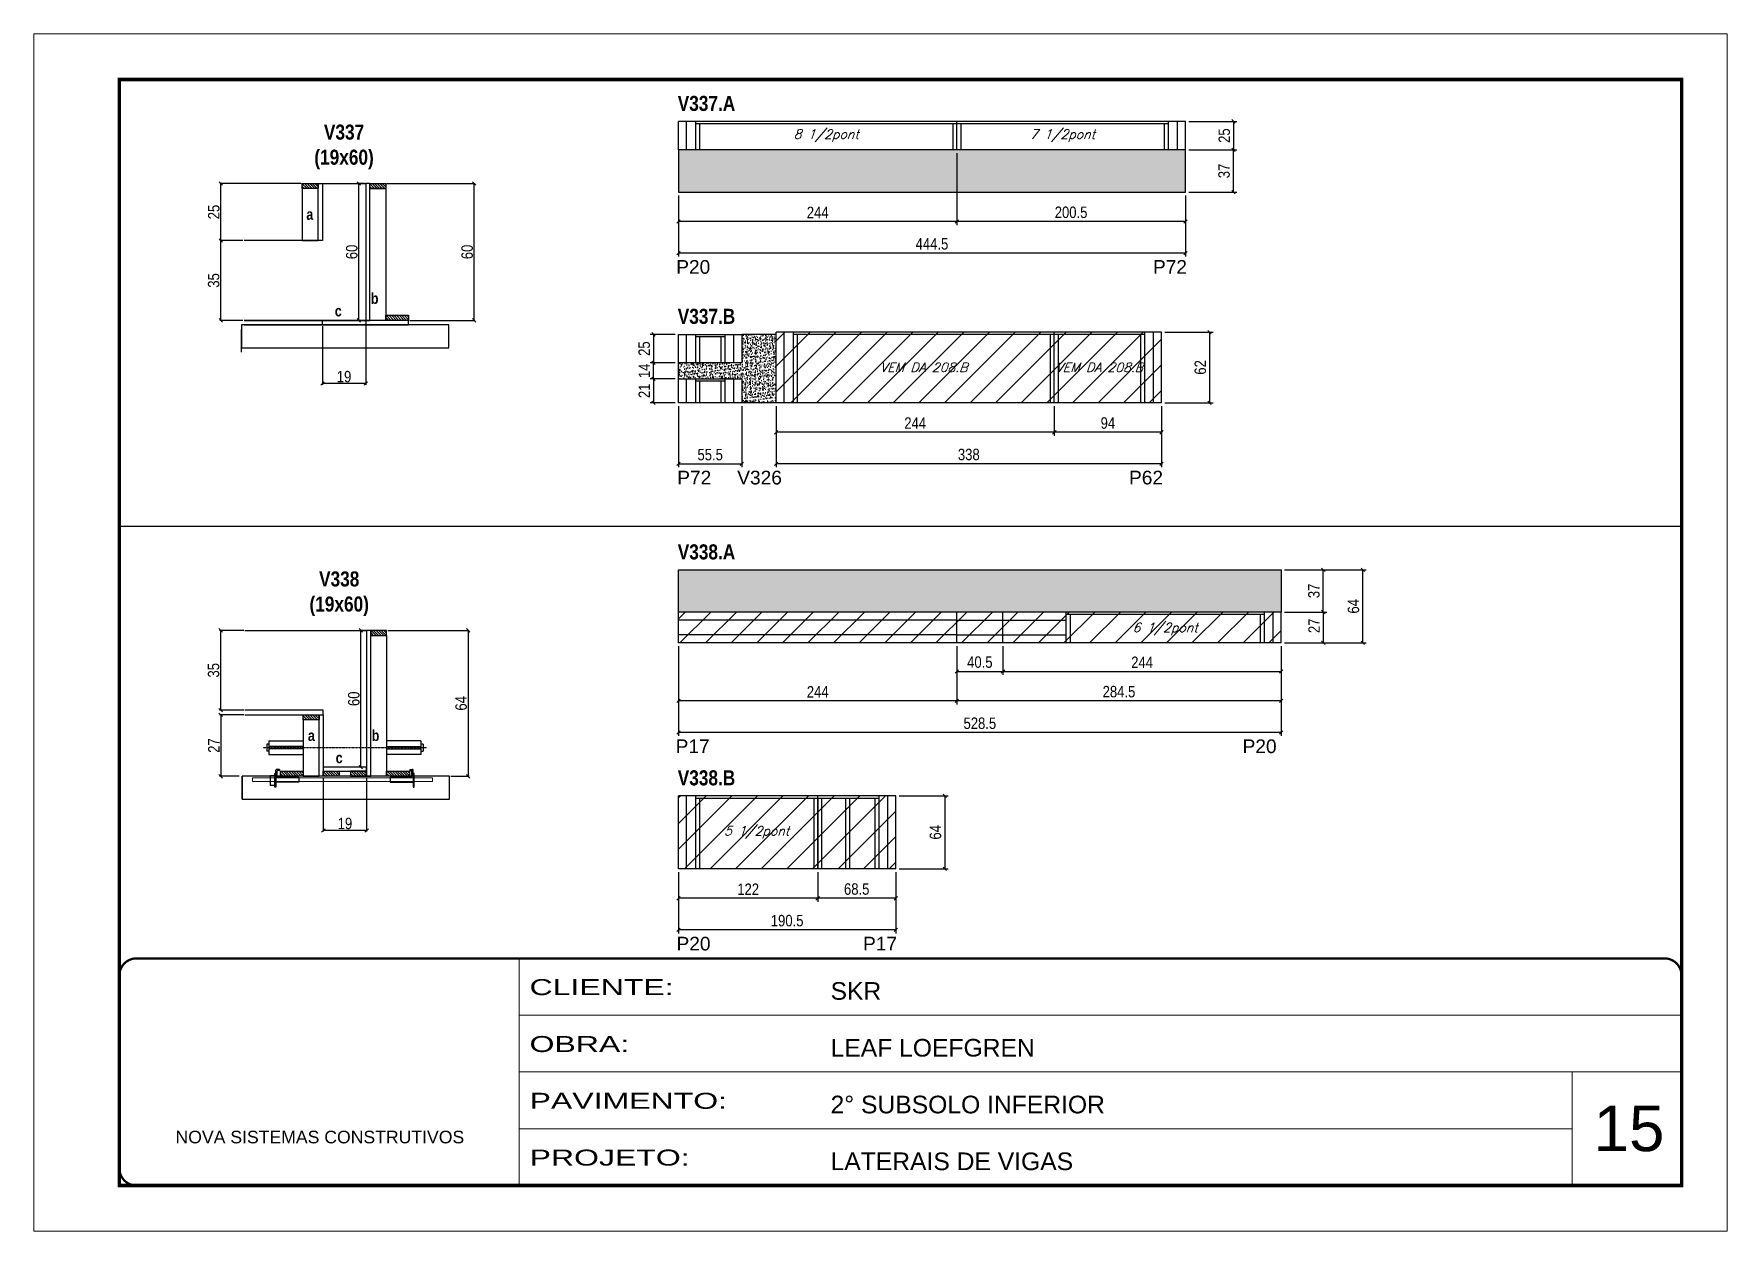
# Model space of a CAD drawing. Extents: x 3309 to 9590, y -2522 to 15424.
# Drawn here: x 6493 to 7978, y 10112 to 11162 of the extents above; entities that cross this region are included whole.
import ezdxf

# ---------------------------------------------------------------- set-up
doc = ezdxf.new("R2010")
doc.units = 0
for name, pattern in [('CONTINUO', [0]), ('DASHED', [0.75, 0.5, -0.25]), ('HIDDEN', [0.375, 0.25, -0.125])]:
    doc.linetypes.add(name, pattern=pattern)
for name, color, linetype in [('5', 5, 'Continuous'), ('barrote', 251, 'Continuous'), ('COTA', 241, 'Continuous'), ('detalhes', 4, 'Continuous'), ('NOMENCLATURA', 7, 'Continuous'), ('Painéis', 200, 'Continuous'), ('presilha', 1, 'Continuous'), ('SARR_2.2x10', 60, 'Continuous'), ('SARR_2.2x7', 40, 'Continuous'), ('SARR_3.5x7', 81, 'Continuous'), ('TENSOR', 3, 'Continuous'), ('texto', 7, 'Continuous')]:
    doc.layers.add(name, color=color, linetype=linetype)
for name, color, linetype, lineweight in [('CARIMBO', 255, 'Continuous', 9), ('CONCRETO', 251, 'Continuous', 25), ('Folhas', 255, 'Continuous', 9), ('Hachura', 251, 'Continuous', 9), ('SARRAFO DE PRESSAO', 251, 'DASHED', 9), ('SCO-___-LAJ', 2, 'Continuous', 0)]:
    doc.layers.add(name, color=color, linetype=linetype, lineweight=lineweight)
doc.styles.add('ARIAL', font='arial.ttf')
doc.styles.add('COTA TECNICA', font='techl___.ttf', dxfattribs={"height": 10})
doc.styles.add('COTA TECNICA 2X', font='techl___.ttf', dxfattribs={"height": 10})
doc.styles.add('Romans', font='romans.shx')
doc.styles.get("Standard").update_dxf_attribs({"font": 'arial.ttf'})
doc.styles.add('TECNICA', font='techb___.ttf', dxfattribs={"height": 10})
doc.styles.add('Tecnologia', font='')
doc.styles.get('Tecnologia').set_extended_font_data('Forgotten Futurist')
doc.dimstyles.new('PAINEL', dxfattribs={"dimtxt": 10, "dimasz": 3, "dimexe": 3, "dimexo": 3, "dimgap": 3, "dimtad": 1, "dimdec": 1, "dimzin": 12, "dimdsep": 46, "dimtxsty": 'COTA TECNICA', "dimblk1": 'OBLIQUE', "dimblk2": 'OBLIQUE', "dimsah": 1, "dimcen": 0.9, "dimclrd": 4, "dimclre": 4, "dimclrt": 240, "dimadec": 1, "dimazin": 3, "dimtfac": 1, "dimtdec": 1, "dimtmove": 0, "dimatfit": 3, "dimfxl": 1, "dimtolj": 1, "dimtzin": 12, "dimarcsym": 0})
doc.dimstyles.new('SECAO', dxfattribs={"dimscale": 0.333333, "dimtxt": 5, "dimasz": 9, "dimexe": 3, "dimexo": 3, "dimgap": 3, "dimtad": 1, "dimdec": 1, "dimlfac": 0.5, "dimzin": 12, "dimdsep": 46, "dimtxsty": 'COTA TECNICA 2X', "dimblk1": 'OBLIQUE', "dimblk2": 'OBLIQUE', "dimsah": 1, "dimcen": 0.9, "dimclrd": 4, "dimclre": 4, "dimclrt": 240, "dimadec": 1, "dimazin": 3, "dimtfac": 1, "dimtdec": 1, "dimtmove": 0, "dimatfit": 3, "dimfxl": 1, "dimtolj": 1, "dimtzin": 12, "dimarcsym": 0})
pattern_1 = [(135, (39982.1906, -113001.1521), (-1.122532015, -1.122532015), [])]

msp = doc.modelspace()

# ---------------------------------------------------------------- texts
at = {"layer": '5', "linetype": 'Continuous'}
for s, rotation, p in [('P20', 359.99996, (7056.23, 10951.75)), ('P72', 359.99996, (7474.33, 10951.75)), ('P72', 359.99996, (7057.11, 10766.99)), ('V326', 359.99996, (7109.73, 10766.99)), ('P62', 359.99996, (7453.33, 10766.99)), ('P20', 0.00004, (7552.93, 10531.35)), ('P17', 0.00004, (7055.71, 10531.35)), ('P20', 0.00004, (7056.47, 10358.26)), ('P17', 0.00004, (7220.06, 10358.26))]:
    msp.add_text(s, height=12, rotation=rotation, dxfattribs=at).set_placement(p)
at = {"layer": 'CARIMBO', "style": 'ARIAL'}
msp.add_text('15', height=40, dxfattribs=at).set_placement((7860.73, 10182.28))
at = {"layer": 'detalhes', "style": 'TECNICA'}
for s, p in [('a', (6731.81, 10999.1)), ('b', (6788.4, 10925.32)), ('c', (6756.79, 10914.37)), ('a', (6733.18, 10542)), ('b', (6789.15, 10541.99)), ('c', (6757.54, 10522.49))]:
    msp.add_text(s, height=9.6, dxfattribs=at).set_placement(p)
at = {"layer": 'NOMENCLATURA', "style": 'TECNICA'}
for s, p in [('V337.A', (7057.55, 11094.57)), ('V337.B', (7057.55, 10907.81)), ('V338.A', (7057.55, 10701.25)), ('V338.B', (7057.55, 10503.08))]:
    msp.add_text(s, height=13.2, dxfattribs=at).set_placement(p)
at = {"layer": 'NOMENCLATURA', "char_height": 13.2, "attachment_point": 2, "style": 'TECNICA'}
for s, insert in [('V337\\P(19x60)', (6764.9, 11082.59)), ('V338\\P(19x60)', (6760.65, 10690.71))]:
    msp.add_mtext_dynamic_manual_height_columns(s, width=300.2766, gutter_width=1, heights=[0], dxfattribs=dict(at, insert=insert))
at = {"layer": 'texto', "color": 2, "char_height": 8, "attachment_point": 5, "style": 'Romans'}
for s, insert in [('{\\Q19;\\C256;8 1/2pont}', (7187.77, 11072.88)), ('{\\Q19;\\C256;7 1/2pont}', (7395.02, 11072.88)), ('{\\Q19;\\C256;VEM DA 208.B}', (7273.27, 10869.62)), ('{\\Q19;\\C256;VEM DA 208.B}', (7427.27, 10869.62)), ('{\\Q19;\\C256;6 1/2pont}', (7485.02, 10640.17)), ('{\\Q19;\\C256;5 1/2pont}', (7126.77, 10461.89))]:
    msp.add_mtext(s, dxfattribs=dict(at, insert=insert))

# ---------------------------------------------------------------- blocks, each defined once
blk = doc.blocks.new('9999999999')
at = {"color": 30, "linetype": 'CONTINUO'}
for p, q in [((98564.6, 34230.2), (98564.6, 34429.4)), ((98564.6, 34379.6), (99584, 34379.6)), ((98564.6, 34329.8), (99488, 34329.8)), ((99584, 34329.8), (99488, 34329.8)), ((99488, 34329.8), (99488, 34230.2)), ((98564.6, 34280), (99488, 34280))]:
    blk.add_line(p, q, dxfattribs=at)
at = {"color": 30, "linetype": 'CONTINUO', "const_width": 2}
blk.add_lwpolyline([(99584, 34230.2), (99584, 34414.4, 0.414214), (99569, 34429.4), (98229, 34429.4, 0.414214), (98214, 34414.4), (98214, 34245.2, 0.414214), (98229, 34230.2), (99584, 34230.2)], format="xyb", dxfattribs=at)
at = {"layer": 'Folhas'}
blk.add_lwpolyline([(98139, 34190.2), (99624, 34190.2), (99624, 35240.2), (98139, 35240.2)], close=True, dxfattribs=at)
at = {"layer": 'Folhas', "color": 30, "const_width": 3}
blk.add_lwpolyline([(98214, 34230.2), (99584, 34230.2), (99584, 35200.2), (98214, 35200.2)], close=True, dxfattribs=at)
at = {"color": 7, "linetype": 'Continuous', "ltscale": 5, "style": 'ARIAL'}
for s, height, p in [('SKR', 15.48, (98837.7, 34393.1)), ('LEAF LOEFGREN', 15.483, (98837.7, 34343.3)), ('2° SUBSOLO INFERIOR', 15.483, (98837.7, 34293.5)), ('NOVA SISTEMAS CONSTRUTIVOS', 11.059, (98263.2, 34267.2)), ('LATERAIS DE VIGAS', 15.483, (98837.7, 34243.7))]:
    blk.add_text(s, height=height, dxfattribs=at).set_placement(p)
at = {"layer": 'Folhas', "color": 7, "style": 'Tecnologia', "width": 1.5}
for s, p in [('CLIENTE:', (98573.7, 34397.2)), ('OBRA:', (98573.7, 34347.3)), ('PAVIMENTO:', (98573.7, 34297.5)), ('PROJETO:', (98573.7, 34247.7))]:
    blk.add_text(s, height=14, dxfattribs=at).set_placement(p)
blk = doc.blocks.new('_Oblique')
at = {"color": 0, "linetype": 'ByBlock', "lineweight": -2}
blk.add_line((-0.5, -0.5), (0.5, 0.5), dxfattribs=at)
blk = doc.blocks.new('*D1404')
at = {"layer": 'COTA', "color": 4, "lineweight": -2, "transparency": 16777216}
for p, q in [((6745.9, 10905.9), (6745.9, 10854.4)), ((6783.9, 10909.9), (6783.9, 10854.4)), ((6783.9, 10855.4), (6745.9, 10855.4))]:
    blk.add_line(p, q, dxfattribs=at)
at = {"layer": 'Defpoints', "color": 0, "transparency": 16777216}
for p in [(6745.9, 10906.9), (6783.9, 10910.9), (6745.9, 10855.4)]:
    blk.add_point(p, dxfattribs=at)
at = {"layer": 'COTA', "color": 4, "lineweight": -2, "transparency": 16777216, "xscale": 3, "yscale": 3, "zscale": 3, "rotation": 180}
blk.add_blockref('_Oblique', (6745.9, 10855.4), dxfattribs=at)
at = {"layer": 'COTA', "color": 4, "lineweight": -2, "transparency": 16777216, "xscale": 3, "yscale": 3, "zscale": 3}
blk.add_blockref('_Oblique', (6783.9, 10855.4), dxfattribs=at)
at = {"layer": 'COTA', "color": 240, "transparency": 16777216, "insert": (6764.9, 10861.5), "char_height": 10, "attachment_point": 5, "style": 'COTA TECNICA 2X'}
blk.add_mtext('\\A1;19', dxfattribs=at)
blk = doc.blocks.new('*D1408')
at = {"layer": 'COTA', "color": 4, "lineweight": -2, "transparency": 16777216}
for p, q in [((6676.2, 10980.9), (6655.9, 10980.9)), ((6656.9, 10910.9), (6656.9, 10980.9)), ((6676.2, 10910.9), (6655.9, 10910.9))]:
    blk.add_line(p, q, dxfattribs=at)
at = {"layer": 'Defpoints', "color": 0, "transparency": 16777216}
for p in [(6656.9, 10980.9), (6677.2, 10980.9), (6677.2, 10910.9)]:
    blk.add_point(p, dxfattribs=at)
at = {"layer": 'COTA', "color": 4, "lineweight": -2, "transparency": 16777216, "xscale": 3, "yscale": 3, "zscale": 3}
for p, rotation in [((6656.9, 10980.9), 90), ((6656.9, 10910.9), 270)]:
    blk.add_blockref('_Oblique', p, dxfattribs=dict(at, rotation=rotation))
at = {"layer": 'COTA', "color": 240, "transparency": 16777216, "insert": (6650.6, 10945.9), "char_height": 10, "attachment_point": 5, "rotation": 90, "style": 'COTA TECNICA 2X'}
blk.add_mtext('\\A1;35', dxfattribs=at)
blk = doc.blocks.new('*D1405')
at = {"layer": 'COTA', "color": 4, "lineweight": -2, "transparency": 16777216}
for p, q in [((6727.3, 11030.9), (6655.9, 11030.9)), ((6656.9, 10980.9), (6656.9, 11030.9)), ((6676.2, 10980.9), (6655.9, 10980.9))]:
    blk.add_line(p, q, dxfattribs=at)
at = {"layer": 'Defpoints', "color": 0, "transparency": 16777216}
for p in [(6656.9, 11030.9), (6728.3, 11030.9), (6677.2, 10980.9)]:
    blk.add_point(p, dxfattribs=at)
at = {"layer": 'COTA', "color": 4, "lineweight": -2, "transparency": 16777216, "xscale": 3, "yscale": 3, "zscale": 3}
for p, rotation in [((6656.9, 11030.9), 90), ((6656.9, 10980.9), 270)]:
    blk.add_blockref('_Oblique', p, dxfattribs=dict(at, rotation=rotation))
at = {"layer": 'COTA', "color": 240, "transparency": 16777216, "insert": (6650.7, 11005.9), "char_height": 10, "attachment_point": 5, "rotation": 90, "style": 'COTA TECNICA 2X'}
blk.add_mtext('\\A1;25', dxfattribs=at)
blk = doc.blocks.new('*D1406')
at = {"layer": 'COTA', "color": 4, "lineweight": -2, "transparency": 16777216}
for p, q in [((6802.5, 11030.9), (6880, 11030.9)), ((6879, 10910.9), (6879, 11030.9)), ((6822.5, 10910.9), (6880, 10910.9))]:
    blk.add_line(p, q, dxfattribs=at)
at = {"layer": 'Defpoints', "color": 0, "transparency": 16777216}
for p in [(6801.5, 11030.9), (6879, 11030.9), (6821.5, 10910.9)]:
    blk.add_point(p, dxfattribs=at)
at = {"layer": 'COTA', "color": 4, "lineweight": -2, "transparency": 16777216, "xscale": 3, "yscale": 3, "zscale": 3}
for p, rotation in [((6879, 11030.9), 90), ((6879, 10910.9), 270)]:
    blk.add_blockref('_Oblique', p, dxfattribs=dict(at, rotation=rotation))
at = {"layer": 'COTA', "color": 240, "transparency": 16777216, "insert": (6872.9, 10970.9), "char_height": 10, "attachment_point": 5, "rotation": 90, "style": 'COTA TECNICA 2X'}
blk.add_mtext('\\A1;60', dxfattribs=at)
blk = doc.blocks.new('*D1407')
at = {"layer": 'COTA', "color": 4, "lineweight": -2, "transparency": 16777216}
for p, q in [((6782.9, 11030.9), (6776.8, 11030.9)), ((6777.8, 10910.9), (6777.8, 11030.9)), ((6782.9, 10910.9), (6776.8, 10910.9))]:
    blk.add_line(p, q, dxfattribs=at)
at = {"layer": 'Defpoints', "color": 0, "transparency": 16777216}
for p in [(6777.8, 11030.9), (6783.9, 11030.9), (6783.9, 10910.9)]:
    blk.add_point(p, dxfattribs=at)
at = {"layer": 'COTA', "color": 4, "lineweight": -2, "transparency": 16777216, "xscale": 3, "yscale": 3, "zscale": 3}
for p, rotation in [((6777.8, 11030.9), 90), ((6777.8, 10910.9), 270)]:
    blk.add_blockref('_Oblique', p, dxfattribs=dict(at, rotation=rotation))
at = {"layer": 'COTA', "color": 240, "transparency": 16777216, "insert": (6771.7, 10970.9), "char_height": 10, "attachment_point": 5, "rotation": 90, "style": 'COTA TECNICA 2X'}
blk.add_mtext('\\A1;60', dxfattribs=at)
blk = doc.blocks.new('*D1409')
at = {"layer": 'COTA', "color": 4, "linetype": 'ByBlock', "lineweight": -2, "transparency": 16777216}
for p, q in [((7302.3, 11057.4), (7302.3, 10994.5)), ((7502.8, 11020.4), (7502.8, 10994.5)), ((7502.8, 10997.5), (7302.3, 10997.5))]:
    blk.add_line(p, q, dxfattribs=at)
at = {"layer": 'Defpoints', "color": 0, "linetype": 'ByBlock', "transparency": 16777216}
for p in [(7302.3, 11060.4), (7502.8, 11023.4), (7302.3, 10997.5)]:
    blk.add_point(p, dxfattribs=at)
at = {"layer": 'COTA', "color": 4, "linetype": 'ByBlock', "lineweight": -2, "transparency": 16777216, "xscale": 3, "yscale": 3, "zscale": 3, "rotation": 180}
blk.add_blockref('_Oblique', (7302.3, 10997.5), dxfattribs=at)
at = {"layer": 'COTA', "color": 4, "linetype": 'ByBlock', "lineweight": -2, "transparency": 16777216, "xscale": 3, "yscale": 3, "zscale": 3}
blk.add_blockref('_Oblique', (7502.8, 10997.5), dxfattribs=at)
at = {"layer": 'COTA', "color": 240, "linetype": 'ByBlock', "transparency": 16777216, "insert": (7402.5, 11005.6), "char_height": 10, "attachment_point": 5, "style": 'COTA TECNICA'}
blk.add_mtext('\\A1;200.5', dxfattribs=at)
blk = doc.blocks.new('*D1410')
at = {"layer": 'COTA', "color": 4, "linetype": 'ByBlock', "lineweight": -2, "transparency": 16777216}
for p, q in [((7302.3, 11057.4), (7302.3, 10994.5)), ((7058.3, 11020.4), (7058.3, 10994.5)), ((7302.3, 10997.5), (7058.3, 10997.5))]:
    blk.add_line(p, q, dxfattribs=at)
at = {"layer": 'Defpoints', "color": 0, "linetype": 'ByBlock', "transparency": 16777216}
for p in [(7302.3, 11060.4), (7058.3, 11023.4), (7058.3, 10997.5)]:
    blk.add_point(p, dxfattribs=at)
at = {"layer": 'COTA', "color": 4, "linetype": 'ByBlock', "lineweight": -2, "transparency": 16777216, "xscale": 3, "yscale": 3, "zscale": 3, "rotation": 180}
blk.add_blockref('_Oblique', (7058.3, 10997.5), dxfattribs=at)
at = {"layer": 'COTA', "color": 4, "linetype": 'ByBlock', "lineweight": -2, "transparency": 16777216, "xscale": 3, "yscale": 3, "zscale": 3}
blk.add_blockref('_Oblique', (7302.3, 10997.5), dxfattribs=at)
at = {"layer": 'COTA', "color": 240, "linetype": 'ByBlock', "transparency": 16777216, "insert": (7180.3, 11005.5), "char_height": 10, "attachment_point": 5, "style": 'COTA TECNICA'}
blk.add_mtext('\\A1;244', dxfattribs=at)
blk = doc.blocks.new('*D1412')
at = {"layer": 'COTA', "color": 4, "linetype": 'ByBlock', "lineweight": -2, "transparency": 16777216}
for p, q in [((7058.3, 11020.4), (7058.3, 10966.8)), ((7502.8, 11020.4), (7502.8, 10966.8)), ((7502.8, 10969.8), (7058.3, 10969.8))]:
    blk.add_line(p, q, dxfattribs=at)
at = {"layer": 'Defpoints', "color": 0, "linetype": 'ByBlock', "transparency": 16777216}
for p in [(7058.3, 11023.4), (7502.8, 11023.4), (7058.3, 10969.8)]:
    blk.add_point(p, dxfattribs=at)
at = {"layer": 'COTA', "color": 4, "linetype": 'ByBlock', "lineweight": -2, "transparency": 16777216, "xscale": 3, "yscale": 3, "zscale": 3, "rotation": 180}
blk.add_blockref('_Oblique', (7058.3, 10969.8), dxfattribs=at)
at = {"layer": 'COTA', "color": 4, "linetype": 'ByBlock', "lineweight": -2, "transparency": 16777216, "xscale": 3, "yscale": 3, "zscale": 3}
blk.add_blockref('_Oblique', (7502.8, 10969.8), dxfattribs=at)
at = {"layer": 'COTA', "color": 240, "linetype": 'ByBlock', "transparency": 16777216, "insert": (7280.5, 10977.9), "char_height": 10, "attachment_point": 5, "style": 'COTA TECNICA'}
blk.add_mtext('\\A1;444.5', dxfattribs=at)
blk = doc.blocks.new('*D1411')
at = {"layer": 'COTA', "color": 4, "lineweight": -2, "transparency": 16777216}
for p, q in [((7505.8, 11085.4), (7548, 11085.4)), ((7545, 11085.4), (7545, 11060.4)), ((7505.8, 11060.4), (7548, 11060.4))]:
    blk.add_line(p, q, dxfattribs=at)
at = {"layer": 'Defpoints', "color": 0, "transparency": 16777216}
for p in [(7502.8, 11085.4), (7502.8, 11060.4), (7545, 11060.4)]:
    blk.add_point(p, dxfattribs=at)
at = {"layer": 'COTA', "color": 4, "lineweight": -2, "transparency": 16777216, "xscale": 3, "yscale": 3, "zscale": 3}
for p, rotation in [((7545, 11085.4), 90), ((7545, 11060.4), 270)]:
    blk.add_blockref('_Oblique', p, dxfattribs=dict(at, rotation=rotation))
at = {"layer": 'COTA', "color": 240, "transparency": 16777216, "insert": (7536.9, 11072.9), "char_height": 10, "attachment_point": 5, "rotation": 90, "style": 'COTA TECNICA'}
blk.add_mtext('\\A1;25', dxfattribs=at)
blk = doc.blocks.new('*D1413')
at = {"layer": 'COTA', "color": 4, "lineweight": -2, "transparency": 16777216}
for p, q in [((7505.8, 11060.4), (7548, 11060.4)), ((7545, 11023.4), (7545, 11060.4)), ((7505.8, 11023.4), (7548, 11023.4))]:
    blk.add_line(p, q, dxfattribs=at)
at = {"layer": 'Defpoints', "color": 0, "transparency": 16777216}
for p in [(7502.8, 11060.4), (7545, 11060.4), (7502.8, 11023.4)]:
    blk.add_point(p, dxfattribs=at)
at = {"layer": 'COTA', "color": 4, "lineweight": -2, "transparency": 16777216, "xscale": 3, "yscale": 3, "zscale": 3}
for p, rotation in [((7545, 11060.4), 90), ((7545, 11023.4), 270)]:
    blk.add_blockref('_Oblique', p, dxfattribs=dict(at, rotation=rotation))
at = {"layer": 'COTA', "color": 240, "transparency": 16777216, "insert": (7536.7, 11041.9), "char_height": 10, "attachment_point": 5, "rotation": 90, "style": 'COTA TECNICA'}
blk.add_mtext('\\A1;37', dxfattribs=at)
blk = doc.blocks.new('*D1414')
at = {"layer": 'COTA', "color": 4, "linetype": 'ByBlock', "lineweight": -2, "transparency": 16777216}
for p, q in [((7387.8, 10835.6), (7387.8, 10809.7)), ((7481.8, 10835.6), (7481.8, 10809.7)), ((7481.8, 10812.7), (7387.8, 10812.7))]:
    blk.add_line(p, q, dxfattribs=at)
at = {"layer": 'Defpoints', "color": 0, "linetype": 'ByBlock', "transparency": 16777216}
for p in [(7387.8, 10838.6), (7481.8, 10838.6), (7387.8, 10812.7)]:
    blk.add_point(p, dxfattribs=at)
at = {"layer": 'COTA', "color": 4, "linetype": 'ByBlock', "lineweight": -2, "transparency": 16777216, "xscale": 3, "yscale": 3, "zscale": 3, "rotation": 180}
blk.add_blockref('_Oblique', (7387.8, 10812.7), dxfattribs=at)
at = {"layer": 'COTA', "color": 4, "linetype": 'ByBlock', "lineweight": -2, "transparency": 16777216, "xscale": 3, "yscale": 3, "zscale": 3}
blk.add_blockref('_Oblique', (7481.8, 10812.7), dxfattribs=at)
at = {"layer": 'COTA', "color": 240, "linetype": 'ByBlock', "transparency": 16777216, "insert": (7434.8, 10820.8), "char_height": 10, "attachment_point": 5, "style": 'COTA TECNICA'}
blk.add_mtext('\\A1;94', dxfattribs=at)
blk = doc.blocks.new('*D1415')
at = {"layer": 'COTA', "color": 4, "linetype": 'ByBlock', "lineweight": -2, "transparency": 16777216}
for p, q in [((7143.8, 10835.6), (7143.8, 10809.7)), ((7387.8, 10835.6), (7387.8, 10809.7)), ((7387.8, 10812.7), (7143.8, 10812.7))]:
    blk.add_line(p, q, dxfattribs=at)
at = {"layer": 'Defpoints', "color": 0, "linetype": 'ByBlock', "transparency": 16777216}
for p in [(7143.8, 10838.6), (7387.8, 10838.6), (7143.8, 10812.7)]:
    blk.add_point(p, dxfattribs=at)
at = {"layer": 'COTA', "color": 4, "linetype": 'ByBlock', "lineweight": -2, "transparency": 16777216, "xscale": 3, "yscale": 3, "zscale": 3, "rotation": 180}
blk.add_blockref('_Oblique', (7143.8, 10812.7), dxfattribs=at)
at = {"layer": 'COTA', "color": 4, "linetype": 'ByBlock', "lineweight": -2, "transparency": 16777216, "xscale": 3, "yscale": 3, "zscale": 3}
blk.add_blockref('_Oblique', (7387.8, 10812.7), dxfattribs=at)
at = {"layer": 'COTA', "color": 240, "linetype": 'ByBlock', "transparency": 16777216, "insert": (7265.8, 10820.8), "char_height": 10, "attachment_point": 5, "style": 'COTA TECNICA'}
blk.add_mtext('\\A1;244', dxfattribs=at)
blk = doc.blocks.new('*D1417')
at = {"layer": 'COTA', "color": 4, "linetype": 'ByBlock', "lineweight": -2, "transparency": 16777216}
for p, q in [((7143.8, 10835.6), (7143.8, 10782)), ((7481.8, 10835.6), (7481.8, 10782)), ((7481.8, 10785), (7143.8, 10785))]:
    blk.add_line(p, q, dxfattribs=at)
at = {"layer": 'Defpoints', "color": 0, "linetype": 'ByBlock', "transparency": 16777216}
for p in [(7143.8, 10838.6), (7481.8, 10838.6), (7143.8, 10785)]:
    blk.add_point(p, dxfattribs=at)
at = {"layer": 'COTA', "color": 4, "linetype": 'ByBlock', "lineweight": -2, "transparency": 16777216, "xscale": 3, "yscale": 3, "zscale": 3, "rotation": 180}
blk.add_blockref('_Oblique', (7143.8, 10785), dxfattribs=at)
at = {"layer": 'COTA', "color": 4, "linetype": 'ByBlock', "lineweight": -2, "transparency": 16777216, "xscale": 3, "yscale": 3, "zscale": 3}
blk.add_blockref('_Oblique', (7481.8, 10785), dxfattribs=at)
at = {"layer": 'COTA', "color": 240, "linetype": 'ByBlock', "transparency": 16777216, "insert": (7312.8, 10793.2), "char_height": 10, "attachment_point": 5, "style": 'COTA TECNICA'}
blk.add_mtext('\\A1;338', dxfattribs=at)
blk = doc.blocks.new('*D1416')
at = {"layer": 'COTA', "color": 4, "lineweight": -2, "transparency": 16777216}
for p, q in [((7484.8, 10900.6), (7527, 10900.6)), ((7524, 10900.6), (7524, 10838.6)), ((7484.8, 10838.6), (7527, 10838.6))]:
    blk.add_line(p, q, dxfattribs=at)
at = {"layer": 'Defpoints', "color": 0, "transparency": 16777216}
for p in [(7481.8, 10900.6), (7481.8, 10838.6), (7524, 10838.6)]:
    blk.add_point(p, dxfattribs=at)
at = {"layer": 'COTA', "color": 4, "lineweight": -2, "transparency": 16777216, "xscale": 3, "yscale": 3, "zscale": 3}
for p, rotation in [((7524, 10900.6), 90), ((7524, 10838.6), 270)]:
    blk.add_blockref('_Oblique', p, dxfattribs=dict(at, rotation=rotation))
at = {"layer": 'COTA', "color": 240, "transparency": 16777216, "insert": (7515.9, 10869.6), "char_height": 10, "attachment_point": 5, "rotation": 90, "style": 'COTA TECNICA'}
blk.add_mtext('\\A1;62', dxfattribs=at)
blk = doc.blocks.new('*D1418')
at = {"layer": 'COTA', "color": 4, "lineweight": -2, "transparency": 16777216}
for p, q in [((7055.3, 10873.6), (7033.3, 10873.6)), ((7036.3, 10859.6), (7036.3, 10873.6)), ((7055.3, 10859.6), (7033.3, 10859.6))]:
    blk.add_line(p, q, dxfattribs=at)
at = {"layer": 'Defpoints', "color": 0, "transparency": 16777216}
for p in [(7036.3, 10873.6), (7058.3, 10873.6), (7058.3, 10859.6)]:
    blk.add_point(p, dxfattribs=at)
at = {"layer": 'COTA', "color": 4, "lineweight": -2, "transparency": 16777216, "xscale": 3, "yscale": 3, "zscale": 3}
for p, rotation in [((7036.3, 10873.6), 90), ((7036.3, 10859.6), 270)]:
    blk.add_blockref('_Oblique', p, dxfattribs=dict(at, rotation=rotation))
at = {"layer": 'COTA', "color": 240, "transparency": 16777216, "insert": (7028.2, 10866.6), "char_height": 10, "attachment_point": 5, "rotation": 90, "style": 'COTA TECNICA'}
blk.add_mtext('\\A1;14', dxfattribs=at)
blk = doc.blocks.new('*D1419')
at = {"layer": 'COTA', "color": 4, "lineweight": -2, "transparency": 16777216}
for p, q in [((7058.3, 10835.6), (7058.3, 10782)), ((7113.8, 10835.6), (7113.8, 10782)), ((7058.3, 10785), (7113.8, 10785))]:
    blk.add_line(p, q, dxfattribs=at)
at = {"layer": 'Defpoints', "color": 0, "transparency": 16777216}
for p in [(7058.3, 10838.6), (7113.8, 10838.6), (7113.8, 10785)]:
    blk.add_point(p, dxfattribs=at)
at = {"layer": 'COTA', "color": 4, "lineweight": -2, "transparency": 16777216, "xscale": 3, "yscale": 3, "zscale": 3, "rotation": 180}
blk.add_blockref('_Oblique', (7058.3, 10785), dxfattribs=at)
at = {"layer": 'COTA', "color": 4, "lineweight": -2, "transparency": 16777216, "xscale": 3, "yscale": 3, "zscale": 3}
blk.add_blockref('_Oblique', (7113.8, 10785), dxfattribs=at)
at = {"layer": 'COTA', "color": 240, "transparency": 16777216, "insert": (7086, 10793.1), "char_height": 10, "attachment_point": 5, "style": 'COTA TECNICA'}
blk.add_mtext('\\A1;55.5', dxfattribs=at)
blk = doc.blocks.new('*D1420')
at = {"layer": 'COTA', "color": 4, "lineweight": -2, "transparency": 16777216}
for p, q in [((7055.3, 10859.6), (7033.3, 10859.6)), ((7036.3, 10859.6), (7036.3, 10838.6)), ((7055.3, 10838.6), (7033.3, 10838.6))]:
    blk.add_line(p, q, dxfattribs=at)
at = {"layer": 'Defpoints', "color": 0, "transparency": 16777216}
for p in [(7058.3, 10859.6), (7036.3, 10838.6), (7058.3, 10838.6)]:
    blk.add_point(p, dxfattribs=at)
at = {"layer": 'COTA', "color": 4, "lineweight": -2, "transparency": 16777216, "xscale": 3, "yscale": 3, "zscale": 3}
for p, rotation in [((7036.3, 10859.6), 90), ((7036.3, 10838.6), 270)]:
    blk.add_blockref('_Oblique', p, dxfattribs=dict(at, rotation=rotation))
at = {"layer": 'COTA', "color": 240, "transparency": 16777216, "insert": (7028.2, 10849.1), "char_height": 10, "attachment_point": 5, "rotation": 90, "style": 'COTA TECNICA'}
blk.add_mtext('\\A1;21', dxfattribs=at)
blk = doc.blocks.new('*D1421')
at = {"layer": 'COTA', "color": 4, "lineweight": -2, "transparency": 16777216}
for p, q in [((7055.3, 10898.6), (7033.3, 10898.6)), ((7036.3, 10898.6), (7036.3, 10873.6)), ((7055.3, 10873.6), (7033.3, 10873.6))]:
    blk.add_line(p, q, dxfattribs=at)
at = {"layer": 'Defpoints', "color": 0, "transparency": 16777216}
for p in [(7058.3, 10898.6), (7036.3, 10873.6), (7058.3, 10873.6)]:
    blk.add_point(p, dxfattribs=at)
at = {"layer": 'COTA', "color": 4, "lineweight": -2, "transparency": 16777216, "xscale": 3, "yscale": 3, "zscale": 3}
for p, rotation in [((7036.3, 10898.6), 90), ((7036.3, 10873.6), 270)]:
    blk.add_blockref('_Oblique', p, dxfattribs=dict(at, rotation=rotation))
at = {"layer": 'COTA', "color": 240, "transparency": 16777216, "insert": (7028.2, 10886.1), "char_height": 10, "attachment_point": 5, "rotation": 90, "style": 'COTA TECNICA'}
blk.add_mtext('\\A1;25', dxfattribs=at)
blk = doc.blocks.new('*D1422')
at = {"layer": 'COTA', "color": 4, "lineweight": -2, "transparency": 16777216}
for p, q in [((6746.7, 10510), (6746.7, 10462.5)), ((6784.7, 10510), (6784.7, 10462.5)), ((6784.7, 10463.5), (6746.7, 10463.5))]:
    blk.add_line(p, q, dxfattribs=at)
at = {"layer": 'Defpoints', "color": 0, "transparency": 16777216}
for p in [(6746.7, 10511), (6784.7, 10511), (6746.7, 10463.5)]:
    blk.add_point(p, dxfattribs=at)
at = {"layer": 'COTA', "color": 4, "lineweight": -2, "transparency": 16777216, "xscale": 3, "yscale": 3, "zscale": 3, "rotation": 180}
blk.add_blockref('_Oblique', (6746.7, 10463.5), dxfattribs=at)
at = {"layer": 'COTA', "color": 4, "lineweight": -2, "transparency": 16777216, "xscale": 3, "yscale": 3, "zscale": 3}
blk.add_blockref('_Oblique', (6784.7, 10463.5), dxfattribs=at)
at = {"layer": 'COTA', "color": 240, "transparency": 16777216, "insert": (6765.7, 10469.6), "char_height": 10, "attachment_point": 5, "style": 'COTA TECNICA 2X'}
blk.add_mtext('\\A1;19', dxfattribs=at)
blk = doc.blocks.new('PRESILHA METÁLICA 1')
at = {"layer": 'presilha'}
for p, q in [((0, 13), (6, 13)), ((0, 13), (0, 0)), ((6, 0), (0, 0)), ((6, 15.5), (7.5, 15.5)), ((6, -2.5), (6, 15.5)), ((6, 13), (6, 0)), ((7.5, 10.6), (7.5, 19.9)), ((7.5, 15.5), (7.5, -2.5)), ((37.5, 4.1), (7.5, 4.1)), ((12, 21), (8.6, 21)), ((9, 11.6), (9, 18.9)), ((12, 19.5), (9.6, 19.5)), ((37.5, 11), (9.6, 11)), ((12, 21), (12, 19.5)), ((37.5, 11), (37.5, 4.1)), ((7.5, -2.5), (6, -2.5))]:
    blk.add_line(p, q, dxfattribs=at)
for centre, radius, start, end in [((8.6, 19.9), 1.14, 90, 180), ((9.6, 18.9), 0.57, 90, 180), ((9.6, 11.6), 0.57, 180, 270)]:
    blk.add_arc(centre, radius, start, end, dxfattribs=at)
blk = doc.blocks.new('PRESILHA METÁLICA 2')
at = {"layer": 'presilha'}
for p, q in [((-5.2, 23.5), (-5.2, 22)), ((-5.2, 23.5), (-1.9, 23.5)), ((-0.8, 14.6), (-0.8, 22.4)), ((-30.8, 13.5), (-30.8, 6.6)), ((-30.8, 13.5), (-2.8, 13.5)), ((-30.8, 6.6), (-0.8, 6.6)), ((-5.2, 22), (-2.8, 22)), ((-2.2, 14.1), (-2.2, 21.4)), ((0.8, 18), (-0.8, 18)), ((-0.8, 18), (-0.8, 0)), ((-0.8, 0), (0.8, 0)), ((0.8, 0), (0.8, 18))]:
    blk.add_line(p, q, dxfattribs=at)
for centre, radius, start, end in [((-1.9, 22.4), 1.14, 0, 90), ((-2.8, 21.4), 0.57, 0, 90), ((-2.8, 14.1), 0.57, 270, 0)]:
    blk.add_arc(centre, radius, start, end, dxfattribs=at)
blk = doc.blocks.new('*D1423')
at = {"layer": 'COTA', "color": 4, "lineweight": -2, "transparency": 16777216}
for p, q in [((6803.3, 10639), (6874.7, 10639)), ((6873.7, 10639), (6873.7, 10511)), ((6858.5, 10511), (6874.7, 10511))]:
    blk.add_line(p, q, dxfattribs=at)
at = {"layer": 'Defpoints', "color": 0, "transparency": 16777216}
for p in [(6802.3, 10639), (6857.5, 10511), (6873.7, 10511)]:
    blk.add_point(p, dxfattribs=at)
at = {"layer": 'COTA', "color": 4, "lineweight": -2, "transparency": 16777216, "xscale": 3, "yscale": 3, "zscale": 3}
for p, rotation in [((6873.7, 10639), 90), ((6873.7, 10511), 270)]:
    blk.add_blockref('_Oblique', p, dxfattribs=dict(at, rotation=rotation))
at = {"layer": 'COTA', "color": 240, "transparency": 16777216, "insert": (6867.6, 10575), "char_height": 10, "attachment_point": 5, "rotation": 90, "style": 'COTA TECNICA 2X'}
blk.add_mtext('\\A1;64', dxfattribs=at)
blk = doc.blocks.new('*D1424')
at = {"layer": 'COTA', "color": 4, "lineweight": -2, "transparency": 16777216}
for p, q in [((6677, 10565), (6655.7, 10565)), ((6656.7, 10565), (6656.7, 10511)), ((6672.8, 10511), (6655.7, 10511))]:
    blk.add_line(p, q, dxfattribs=at)
at = {"layer": 'Defpoints', "color": 0, "transparency": 16777216}
for p in [(6678, 10565), (6656.7, 10511), (6673.8, 10511)]:
    blk.add_point(p, dxfattribs=at)
at = {"layer": 'COTA', "color": 4, "lineweight": -2, "transparency": 16777216, "xscale": 3, "yscale": 3, "zscale": 3}
for p, rotation in [((6656.7, 10565), 90), ((6656.7, 10511), 270)]:
    blk.add_blockref('_Oblique', p, dxfattribs=dict(at, rotation=rotation))
at = {"layer": 'COTA', "color": 240, "transparency": 16777216, "insert": (6650.7, 10538), "char_height": 10, "attachment_point": 5, "rotation": 90, "style": 'COTA TECNICA 2X'}
blk.add_mtext('\\A1;27', dxfattribs=at)
blk = doc.blocks.new('*D1425')
at = {"layer": 'COTA', "color": 4, "lineweight": -2, "transparency": 16777216}
for p, q in [((6783.7, 10639), (6778.6, 10639)), ((6779.6, 10519), (6779.6, 10639)), ((6783.7, 10519), (6778.6, 10519))]:
    blk.add_line(p, q, dxfattribs=at)
at = {"layer": 'Defpoints', "color": 0, "transparency": 16777216}
for p in [(6779.6, 10639), (6784.7, 10639), (6784.7, 10519)]:
    blk.add_point(p, dxfattribs=at)
at = {"layer": 'COTA', "color": 4, "lineweight": -2, "transparency": 16777216, "xscale": 3, "yscale": 3, "zscale": 3}
for p, rotation in [((6779.6, 10639), 90), ((6779.6, 10519), 270)]:
    blk.add_blockref('_Oblique', p, dxfattribs=dict(at, rotation=rotation))
at = {"layer": 'COTA', "color": 240, "transparency": 16777216, "insert": (6773.5, 10579), "char_height": 10, "attachment_point": 5, "rotation": 90, "style": 'COTA TECNICA 2X'}
blk.add_mtext('\\A1;60', dxfattribs=at)
blk = doc.blocks.new('*D1426')
at = {"layer": 'COTA', "color": 4, "lineweight": -2, "transparency": 16777216}
for p, q in [((6677, 10639), (6655.7, 10639)), ((6656.7, 10569), (6656.7, 10639)), ((6677, 10569), (6655.7, 10569))]:
    blk.add_line(p, q, dxfattribs=at)
at = {"layer": 'Defpoints', "color": 0, "transparency": 16777216}
for p in [(6656.7, 10639), (6678, 10639), (6678, 10569)]:
    blk.add_point(p, dxfattribs=at)
at = {"layer": 'COTA', "color": 4, "lineweight": -2, "transparency": 16777216, "xscale": 3, "yscale": 3, "zscale": 3}
for p, rotation in [((6656.7, 10639), 90), ((6656.7, 10569), 270)]:
    blk.add_blockref('_Oblique', p, dxfattribs=dict(at, rotation=rotation))
at = {"layer": 'COTA', "color": 240, "transparency": 16777216, "insert": (6650.5, 10604), "char_height": 10, "attachment_point": 5, "rotation": 90, "style": 'COTA TECNICA 2X'}
blk.add_mtext('\\A1;35', dxfattribs=at)
blk = doc.blocks.new('*D1427')
at = {"layer": 'COTA', "color": 4, "linetype": 'ByBlock', "lineweight": -2, "transparency": 16777216}
for p, q in [((7302.3, 10625.1), (7302.3, 10574.1)), ((7586.8, 10625.1), (7586.8, 10574.1)), ((7586.8, 10577.1), (7302.3, 10577.1))]:
    blk.add_line(p, q, dxfattribs=at)
at = {"layer": 'Defpoints', "color": 0, "linetype": 'ByBlock', "transparency": 16777216}
for p in [(7302.3, 10628.1), (7586.8, 10628.1), (7302.3, 10577.1)]:
    blk.add_point(p, dxfattribs=at)
at = {"layer": 'COTA', "color": 4, "linetype": 'ByBlock', "lineweight": -2, "transparency": 16777216, "xscale": 3, "yscale": 3, "zscale": 3, "rotation": 180}
blk.add_blockref('_Oblique', (7302.3, 10577.1), dxfattribs=at)
at = {"layer": 'COTA', "color": 4, "linetype": 'ByBlock', "lineweight": -2, "transparency": 16777216, "xscale": 3, "yscale": 3, "zscale": 3}
blk.add_blockref('_Oblique', (7586.8, 10577.1), dxfattribs=at)
at = {"layer": 'COTA', "color": 240, "linetype": 'ByBlock', "transparency": 16777216, "insert": (7444.5, 10585.2), "char_height": 10, "attachment_point": 5, "style": 'COTA TECNICA'}
blk.add_mtext('\\A1;284.5', dxfattribs=at)
blk = doc.blocks.new('*D1428')
at = {"layer": 'COTA', "color": 4, "linetype": 'ByBlock', "lineweight": -2, "transparency": 16777216}
for p, q in [((7058.3, 10625.1), (7058.3, 10574.1)), ((7302.3, 10625.1), (7302.3, 10574.1)), ((7302.3, 10577.1), (7058.3, 10577.1))]:
    blk.add_line(p, q, dxfattribs=at)
at = {"layer": 'Defpoints', "color": 0, "linetype": 'ByBlock', "transparency": 16777216}
for p in [(7058.3, 10628.1), (7302.3, 10628.1), (7058.3, 10577.1)]:
    blk.add_point(p, dxfattribs=at)
at = {"layer": 'COTA', "color": 4, "linetype": 'ByBlock', "lineweight": -2, "transparency": 16777216, "xscale": 3, "yscale": 3, "zscale": 3, "rotation": 180}
blk.add_blockref('_Oblique', (7058.3, 10577.1), dxfattribs=at)
at = {"layer": 'COTA', "color": 4, "linetype": 'ByBlock', "lineweight": -2, "transparency": 16777216, "xscale": 3, "yscale": 3, "zscale": 3}
blk.add_blockref('_Oblique', (7302.3, 10577.1), dxfattribs=at)
at = {"layer": 'COTA', "color": 240, "linetype": 'ByBlock', "transparency": 16777216, "insert": (7180.3, 10585.1), "char_height": 10, "attachment_point": 5, "style": 'COTA TECNICA'}
blk.add_mtext('\\A1;244', dxfattribs=at)
blk = doc.blocks.new('*D1431')
at = {"layer": 'COTA', "color": 4, "linetype": 'ByBlock', "lineweight": -2, "transparency": 16777216}
for p, q in [((7058.3, 10625.1), (7058.3, 10546.4)), ((7586.8, 10625.1), (7586.8, 10546.4)), ((7586.8, 10549.4), (7058.3, 10549.4))]:
    blk.add_line(p, q, dxfattribs=at)
at = {"layer": 'Defpoints', "color": 0, "linetype": 'ByBlock', "transparency": 16777216}
for p in [(7058.3, 10628.1), (7586.8, 10628.1), (7058.3, 10549.4)]:
    blk.add_point(p, dxfattribs=at)
at = {"layer": 'COTA', "color": 4, "linetype": 'ByBlock', "lineweight": -2, "transparency": 16777216, "xscale": 3, "yscale": 3, "zscale": 3, "rotation": 180}
blk.add_blockref('_Oblique', (7058.3, 10549.4), dxfattribs=at)
at = {"layer": 'COTA', "color": 4, "linetype": 'ByBlock', "lineweight": -2, "transparency": 16777216, "xscale": 3, "yscale": 3, "zscale": 3}
blk.add_blockref('_Oblique', (7586.8, 10549.4), dxfattribs=at)
at = {"layer": 'COTA', "color": 240, "linetype": 'ByBlock', "transparency": 16777216, "insert": (7322.5, 10557.5), "char_height": 10, "attachment_point": 5, "style": 'COTA TECNICA'}
blk.add_mtext('\\A1;528.5', dxfattribs=at)
blk = doc.blocks.new('*D1432')
at = {"layer": 'COTA', "color": 4, "lineweight": -2, "transparency": 16777216}
for p, q in [((7589.8, 10655.1), (7626.7, 10655.1)), ((7623.7, 10655.1), (7623.7, 10628.1)), ((7589.8, 10628.1), (7626.7, 10628.1))]:
    blk.add_line(p, q, dxfattribs=at)
at = {"layer": 'Defpoints', "color": 0, "transparency": 16777216}
for p in [(7586.8, 10655.1), (7586.8, 10628.1), (7623.7, 10628.1)]:
    blk.add_point(p, dxfattribs=at)
at = {"layer": 'COTA', "color": 4, "lineweight": -2, "transparency": 16777216, "xscale": 3, "yscale": 3, "zscale": 3}
for p, rotation in [((7623.7, 10655.1), 90), ((7623.7, 10628.1), 270)]:
    blk.add_blockref('_Oblique', p, dxfattribs=dict(at, rotation=rotation))
at = {"layer": 'COTA', "color": 240, "transparency": 16777216, "insert": (7615.6, 10643), "char_height": 10, "attachment_point": 5, "rotation": 90, "style": 'COTA TECNICA'}
blk.add_mtext('\\A1;27', dxfattribs=at)
blk = doc.blocks.new('*D1433')
at = {"layer": 'COTA', "color": 4, "lineweight": -2, "transparency": 16777216}
for p, q in [((7589.8, 10692.1), (7626.7, 10692.1)), ((7623.7, 10655.1), (7623.7, 10692.1)), ((7589.8, 10655.1), (7626.7, 10655.1))]:
    blk.add_line(p, q, dxfattribs=at)
at = {"layer": 'Defpoints', "color": 0, "transparency": 16777216}
for p in [(7586.8, 10692.1), (7623.7, 10692.1), (7586.8, 10655.1)]:
    blk.add_point(p, dxfattribs=at)
at = {"layer": 'COTA', "color": 4, "lineweight": -2, "transparency": 16777216, "xscale": 3, "yscale": 3, "zscale": 3}
for p, rotation in [((7623.7, 10692.1), 90), ((7623.7, 10655.1), 270)]:
    blk.add_blockref('_Oblique', p, dxfattribs=dict(at, rotation=rotation))
at = {"layer": 'COTA', "color": 240, "transparency": 16777216, "insert": (7615.5, 10673.6), "char_height": 10, "attachment_point": 5, "rotation": 90, "style": 'COTA TECNICA'}
blk.add_mtext('\\A1;37', dxfattribs=at)
blk = doc.blocks.new('*D1434')
at = {"layer": 'COTA', "color": 4, "lineweight": -2, "transparency": 16777216}
for p, q in [((7589.8, 10692.1), (7661.3, 10692.1)), ((7658.3, 10628.1), (7658.3, 10692.1)), ((7589.8, 10628.1), (7661.3, 10628.1))]:
    blk.add_line(p, q, dxfattribs=at)
at = {"layer": 'Defpoints', "color": 0, "transparency": 16777216}
for p in [(7586.8, 10692.1), (7658.3, 10692.1), (7586.8, 10628.1)]:
    blk.add_point(p, dxfattribs=at)
at = {"layer": 'COTA', "color": 4, "lineweight": -2, "transparency": 16777216, "xscale": 3, "yscale": 3, "zscale": 3}
for p, rotation in [((7658.3, 10692.1), 90), ((7658.3, 10628.1), 270)]:
    blk.add_blockref('_Oblique', p, dxfattribs=dict(at, rotation=rotation))
at = {"layer": 'COTA', "color": 240, "transparency": 16777216, "insert": (7650.2, 10660.1), "char_height": 10, "attachment_point": 5, "rotation": 90, "style": 'COTA TECNICA'}
blk.add_mtext('\\A1;64', dxfattribs=at)
blk = doc.blocks.new('*D1435')
at = {"layer": 'COTA', "color": 4, "lineweight": -2, "transparency": 16777216}
for p, q in [((7302.3, 10625.1), (7302.3, 10600)), ((7342.8, 10625.1), (7342.8, 10600)), ((7302.3, 10603), (7342.8, 10603))]:
    blk.add_line(p, q, dxfattribs=at)
at = {"layer": 'Defpoints', "color": 0, "transparency": 16777216}
for p in [(7302.3, 10628.1), (7342.8, 10628.1), (7342.8, 10603)]:
    blk.add_point(p, dxfattribs=at)
at = {"layer": 'COTA', "color": 4, "lineweight": -2, "transparency": 16777216, "xscale": 3, "yscale": 3, "zscale": 3, "rotation": 180}
blk.add_blockref('_Oblique', (7302.3, 10603), dxfattribs=at)
at = {"layer": 'COTA', "color": 4, "lineweight": -2, "transparency": 16777216, "xscale": 3, "yscale": 3, "zscale": 3}
blk.add_blockref('_Oblique', (7342.8, 10603), dxfattribs=at)
at = {"layer": 'COTA', "color": 240, "transparency": 16777216, "insert": (7322.5, 10611.1), "char_height": 10, "attachment_point": 5, "style": 'COTA TECNICA'}
blk.add_mtext('\\A1;40.5', dxfattribs=at)
blk = doc.blocks.new('*D1436')
at = {"layer": 'COTA', "color": 4, "lineweight": -2, "transparency": 16777216}
for p, q in [((7342.8, 10625.1), (7342.8, 10600)), ((7586.8, 10625.1), (7586.8, 10600)), ((7342.8, 10603), (7586.8, 10603))]:
    blk.add_line(p, q, dxfattribs=at)
at = {"layer": 'Defpoints', "color": 0, "transparency": 16777216}
for p in [(7342.8, 10628.1), (7586.8, 10628.1), (7586.8, 10603)]:
    blk.add_point(p, dxfattribs=at)
at = {"layer": 'COTA', "color": 4, "lineweight": -2, "transparency": 16777216, "xscale": 3, "yscale": 3, "zscale": 3, "rotation": 180}
blk.add_blockref('_Oblique', (7342.8, 10603), dxfattribs=at)
at = {"layer": 'COTA', "color": 4, "lineweight": -2, "transparency": 16777216, "xscale": 3, "yscale": 3, "zscale": 3}
blk.add_blockref('_Oblique', (7586.8, 10603), dxfattribs=at)
at = {"layer": 'COTA', "color": 240, "transparency": 16777216, "insert": (7464.8, 10611), "char_height": 10, "attachment_point": 5, "style": 'COTA TECNICA'}
blk.add_mtext('\\A1;244', dxfattribs=at)
blk = doc.blocks.new('*D1429')
at = {"layer": 'COTA', "color": 4, "linetype": 'ByBlock', "lineweight": -2, "transparency": 16777216}
for p, q in [((7180.3, 10426.9), (7180.3, 10401)), ((7248.8, 10426.9), (7248.8, 10401)), ((7248.8, 10404), (7180.3, 10404))]:
    blk.add_line(p, q, dxfattribs=at)
at = {"layer": 'Defpoints', "color": 0, "linetype": 'ByBlock', "transparency": 16777216}
for p in [(7180.3, 10429.9), (7248.8, 10429.9), (7180.3, 10404)]:
    blk.add_point(p, dxfattribs=at)
at = {"layer": 'COTA', "color": 4, "linetype": 'ByBlock', "lineweight": -2, "transparency": 16777216, "xscale": 3, "yscale": 3, "zscale": 3, "rotation": 180}
blk.add_blockref('_Oblique', (7180.3, 10404), dxfattribs=at)
at = {"layer": 'COTA', "color": 4, "linetype": 'ByBlock', "lineweight": -2, "transparency": 16777216, "xscale": 3, "yscale": 3, "zscale": 3}
blk.add_blockref('_Oblique', (7248.8, 10404), dxfattribs=at)
at = {"layer": 'COTA', "color": 240, "linetype": 'ByBlock', "transparency": 16777216, "insert": (7214.5, 10412.1), "char_height": 10, "attachment_point": 5, "style": 'COTA TECNICA'}
blk.add_mtext('\\A1;68.5', dxfattribs=at)
blk = doc.blocks.new('*D1430')
at = {"layer": 'COTA', "color": 4, "linetype": 'ByBlock', "lineweight": -2, "transparency": 16777216}
for p, q in [((7058.3, 10426.9), (7058.3, 10401)), ((7180.3, 10426.9), (7180.3, 10401)), ((7180.3, 10404), (7058.3, 10404))]:
    blk.add_line(p, q, dxfattribs=at)
at = {"layer": 'Defpoints', "color": 0, "linetype": 'ByBlock', "transparency": 16777216}
for p in [(7058.3, 10429.9), (7180.3, 10429.9), (7058.3, 10404)]:
    blk.add_point(p, dxfattribs=at)
at = {"layer": 'COTA', "color": 4, "linetype": 'ByBlock', "lineweight": -2, "transparency": 16777216, "xscale": 3, "yscale": 3, "zscale": 3, "rotation": 180}
blk.add_blockref('_Oblique', (7058.3, 10404), dxfattribs=at)
at = {"layer": 'COTA', "color": 4, "linetype": 'ByBlock', "lineweight": -2, "transparency": 16777216, "xscale": 3, "yscale": 3, "zscale": 3}
blk.add_blockref('_Oblique', (7180.3, 10404), dxfattribs=at)
at = {"layer": 'COTA', "color": 240, "linetype": 'ByBlock', "transparency": 16777216, "insert": (7119.3, 10412), "char_height": 10, "attachment_point": 5, "style": 'COTA TECNICA'}
blk.add_mtext('\\A1;122', dxfattribs=at)
blk = doc.blocks.new('*D1437')
at = {"layer": 'COTA', "color": 4, "linetype": 'ByBlock', "lineweight": -2, "transparency": 16777216}
for p, q in [((7058.3, 10426.9), (7058.3, 10373.3)), ((7248.8, 10426.9), (7248.8, 10373.3)), ((7248.8, 10376.3), (7058.3, 10376.3))]:
    blk.add_line(p, q, dxfattribs=at)
at = {"layer": 'Defpoints', "color": 0, "linetype": 'ByBlock', "transparency": 16777216}
for p in [(7058.3, 10429.9), (7248.8, 10429.9), (7058.3, 10376.3)]:
    blk.add_point(p, dxfattribs=at)
at = {"layer": 'COTA', "color": 4, "linetype": 'ByBlock', "lineweight": -2, "transparency": 16777216, "xscale": 3, "yscale": 3, "zscale": 3, "rotation": 180}
blk.add_blockref('_Oblique', (7058.3, 10376.3), dxfattribs=at)
at = {"layer": 'COTA', "color": 4, "linetype": 'ByBlock', "lineweight": -2, "transparency": 16777216, "xscale": 3, "yscale": 3, "zscale": 3}
blk.add_blockref('_Oblique', (7248.8, 10376.3), dxfattribs=at)
at = {"layer": 'COTA', "color": 240, "linetype": 'ByBlock', "transparency": 16777216, "insert": (7153.5, 10384.4), "char_height": 10, "attachment_point": 5, "style": 'COTA TECNICA'}
blk.add_mtext('\\A1;190.5', dxfattribs=at)
blk = doc.blocks.new('*D1438')
at = {"layer": 'COTA', "color": 4, "lineweight": -2, "transparency": 16777216}
for p, q in [((7251.8, 10493.9), (7294.7, 10493.9)), ((7291.7, 10493.9), (7291.7, 10429.9)), ((7251.8, 10429.9), (7294.7, 10429.9))]:
    blk.add_line(p, q, dxfattribs=at)
at = {"layer": 'Defpoints', "color": 0, "transparency": 16777216}
for p in [(7248.8, 10493.9), (7248.8, 10429.9), (7291.7, 10429.9)]:
    blk.add_point(p, dxfattribs=at)
at = {"layer": 'COTA', "color": 4, "lineweight": -2, "transparency": 16777216, "xscale": 3, "yscale": 3, "zscale": 3}
for p, rotation in [((7291.7, 10493.9), 90), ((7291.7, 10429.9), 270)]:
    blk.add_blockref('_Oblique', p, dxfattribs=dict(at, rotation=rotation))
at = {"layer": 'COTA', "color": 240, "transparency": 16777216, "insert": (7283.6, 10461.9), "char_height": 10, "attachment_point": 5, "rotation": 90, "style": 'COTA TECNICA'}
blk.add_mtext('\\A1;64', dxfattribs=at)

# ---------------------------------------------------------------- dimensions: what is measured, and where the dimension line sits
at = {"layer": 'COTA'}
for base, p1, p2, dimstyle, picture, middle in [((7544.97, 11060.38), (7502.77, 11085.38), (7502.77, 11060.38), 'PAINEL', '*D1411', (7536.86, 11072.88)), ((7544.97, 11060.38), (7502.77, 11023.38), (7502.77, 11060.38), 'PAINEL', '*D1413', (7536.75, 11041.88)), ((6656.85, 11030.9), (6677.2, 10980.9), (6728.3, 11030.9), 'SECAO', '*D1405', (6650.74, 11005.9)), ((6777.78, 11030.9), (6783.9, 10910.9), (6783.9, 11030.9), 'SECAO', '*D1407', (6771.68, 10970.9)), ((6879.03, 11030.9), (6821.5, 10910.9), (6801.5, 11030.9), 'SECAO', '*D1406', (6872.92, 10970.9)), ((6656.85, 10980.9), (6677.2, 10910.9), (6677.2, 10980.9), 'SECAO', '*D1408', (6650.63, 10945.9)), ((7036.26, 10873.62), (7058.27, 10898.62), (7058.27, 10873.62), 'PAINEL', '*D1421', (7028.15, 10886.12)), ((7523.97, 10838.62), (7481.77, 10900.62), (7481.77, 10838.62), 'PAINEL', '*D1416', (7515.86, 10869.62)), ((7036.26, 10838.62), (7058.27, 10859.62), (7058.27, 10838.62), 'PAINEL', '*D1420', (7028.21, 10849.12)), ((7623.68, 10692.07), (7586.77, 10655.07), (7586.77, 10692.07), 'PAINEL', '*D1433', (7615.46, 10673.57)), ((7658.29, 10692.07), (7586.77, 10628.07), (7586.77, 10692.07), 'PAINEL', '*D1434', (7650.19, 10660.07)), ((6656.73, 10639.02), (6677.95, 10569.02), (6677.95, 10639.02), 'SECAO', '*D1426', (6650.51, 10604.02)), ((6779.58, 10639.02), (6784.65, 10519.02), (6784.65, 10639.02), 'SECAO', '*D1425', (6773.48, 10579.02)), ((6873.7, 10511.02, 0), (6802.25, 10639.02), (6857.47, 10511.02, 0), 'SECAO', '*D1423', (6867.6, 10575.02, 0)), ((6656.73, 10511.02, 0), (6677.95, 10565.02), (6673.84, 10511.02, 0), 'SECAO', '*D1424', (6650.66, 10538.02, 0)), ((7291.66, 10429.89), (7248.77, 10493.89), (7248.77, 10429.89), 'PAINEL', '*D1438', (7283.56, 10461.89))]:
    dim = msp.add_linear_dim(base=base, p1=p1, p2=p2, angle=90, dimstyle=dimstyle, dxfattribs=at)
    dim.commit()
    dim.dimension.update_dxf_attribs({"geometry": picture, "text_midpoint": middle})
at = {"layer": 'COTA', "linetype": 'ByBlock'}
for base, p1, p2, picture, middle in [((7058.27, 10997.47), (7302.27, 11060.38), (7058.27, 11023.38), '*D1410', (7180.27, 11005.54)), ((7143.77, 10812.71), (7387.77, 10838.62), (7143.77, 10838.62), '*D1415', (7265.77, 10820.78)), ((7058.27, 10577.07), (7302.27, 10628.07), (7058.27, 10628.07), '*D1428', (7180.27, 10585.15)), ((7058.27, 10403.98), (7180.27, 10429.89), (7058.27, 10429.89), '*D1430', (7119.27, 10412.03))]:
    dim = msp.add_linear_dim(base=base, p1=p1, p2=p2, angle=180, dimstyle='PAINEL', override={"dimtmove": 1}, dxfattribs=at)
    dim.commit()
    dim.dimension.update_dxf_attribs({"geometry": picture, "text_midpoint": middle})
for base, p1, p2, picture, middle in [((7302.27, 10997.47), (7502.77, 11023.38), (7302.27, 11060.38), '*D1409', (7402.52, 11005.58)), ((7058.27, 10969.76), (7502.77, 11023.38), (7058.27, 11023.38), '*D1412', (7280.52, 10977.87)), ((7143.77, 10785), (7481.77, 10838.62), (7143.77, 10838.62), '*D1417', (7312.77, 10793.24)), ((7387.77, 10812.71), (7481.77, 10838.62), (7387.77, 10838.62), '*D1414', (7434.77, 10820.81)), ((7058.27, 10549.36), (7586.77, 10628.07), (7058.27, 10628.07), '*D1431', (7322.52, 10557.5)), ((7302.27, 10577.07), (7586.77, 10628.07), (7302.27, 10628.07), '*D1427', (7444.52, 10585.21)), ((7058.27, 10376.27), (7248.77, 10429.89), (7058.27, 10429.89), '*D1437', (7153.52, 10384.41)), ((7180.27, 10403.98), (7248.77, 10429.89), (7180.27, 10429.89), '*D1429', (7214.52, 10412.11))]:
    dim = msp.add_linear_dim(base=base, p1=p1, p2=p2, angle=180, dimstyle='PAINEL', dxfattribs=at)
    dim.commit()
    dim.dimension.update_dxf_attribs({"geometry": picture, "text_midpoint": middle})
at = {"layer": 'COTA'}
for base, p1, p2, angle, dimstyle, picture, middle in [((6745.9, 10855.43), (6783.9, 10910.9), (6745.9, 10906.9), 180, 'SECAO', '*D1404', (6764.9, 10855.43)), ((7036.26, 10873.62), (7058.27, 10859.62), (7058.27, 10873.62), 90, 'PAINEL', '*D1418', (7036.26, 10866.62)), ((7623.68, 10628.07), (7586.77, 10655.07), (7586.77, 10628.07), 90, 'PAINEL', '*D1432', (7623.68, 10642.97)), ((6746.65, 10463.55), (6784.65, 10511.02), (6746.65, 10511.02), 180, 'SECAO', '*D1422', (6765.65, 10463.55))]:
    dim = msp.add_linear_dim(base=base, p1=p1, p2=p2, angle=angle, dimstyle=dimstyle, dxfattribs=at)
    dim.commit()
    dim.dimension.update_dxf_attribs({"geometry": picture, "text_midpoint": middle, "dimtype": 160})
for base, p1, p2, picture, middle in [((7113.77, 10785), (7058.27, 10838.62), (7113.77, 10838.62), '*D1419', (7086.02, 10793.11)), ((7342.77, 10602.96), (7302.27, 10628.07), (7342.77, 10628.07), '*D1435', (7322.52, 10611.07))]:
    dim = msp.add_linear_dim(base=base, p1=p1, p2=p2, dimstyle='PAINEL', dxfattribs=at)
    dim.commit()
    dim.dimension.update_dxf_attribs({"geometry": picture, "text_midpoint": middle})
dim = msp.add_linear_dim(base=(7586.77, 10602.96), p1=(7342.77, 10628.07), p2=(7586.77, 10628.07), dimstyle='PAINEL', override={"dimtmove": 1}, dxfattribs=at)
dim.commit()
dim.dimension.update_dxf_attribs({"geometry": '*D1436', "text_midpoint": (7464.77, 10611.03)})

# ---------------------------------------------------------------- hatches: boundary and pattern name
at = {"layer": 'COTA'}
h = msp.add_hatch(dxfattribs=at)
h.set_pattern_fill('AR-CONC', color=256, scale=0.03)
h.paths.add_polyline_path([(7502.77, 11023.38), (7502.77, 11060.38), (7058.27, 11060.38), (7058.27, 11023.38)])
h = msp.add_hatch(dxfattribs=at)
h.set_pattern_fill('AR-CONC', color=256, scale=0.03)
h.set_pattern_definition([(50, (0, -13.0864), (5.46554, -0.4781726), [0.5715, -6.2865]), (355, (0, -13.0864), (-1.0573026, 5.7317054), [0.4572, -5.0292175]), (100.451445, (0.4555, -13.126), (4.4082374, 5.2535326), [0.4857003, -5.3427073]), (46.1842, (0, -11.5624), (8.1323712, -1.26127), [0.85725, -9.42975]), (96.63556, (0.678, -11.6675), (7.122124, 7.4227837), [0.7285507, -8.014068]), (351.18415, (0, -11.562), (7.122124, 7.422784), [0.685799, -7.543792]), (21, (0.762, -11.9434), (4.5484317, -3.067956), [0.5715, -6.2865]), (326, (0.762, -11.9434), (1.8540609, 5.525639), [0.4572, -5.0292]), (71.451445, (1.141, -12.199), (6.4024926, 2.457683), [0.4857003, -5.3426981]), (37.5, (0, -13.0864), (0.0926581, 2.53665117), [0, -4.96824, 0, -5.1054, 0, -5.04825]), (7.5, (0, -13.0864), (2.0045899, 3.00541724), [0, -2.91084, 0, -4.85394, 0, -1.92405]), (327.5, (-1.6993, -13.0864), (4.06771786, -0.17186232), [0, -1.905, 0, -5.9436, 0, -7.8867]), (317.5, (-2.4613, -13.0864), (4.4438754, 0.7627947), [0, -2.4765, 0, -3.94716, 0, -5.6007])])
h.paths.add_polyline_path([(7113.77, 10873.62), (7058.27, 10873.62), (7058.27, 10859.62), (7113.77, 10859.62), (7113.77, 10838.62), (7143.77, 10838.62), (7143.77, 10898.62), (7113.77, 10898.62)])
h = msp.add_hatch(dxfattribs=at)
h.set_pattern_fill('AR-CONC', color=256, scale=0.03)
h.set_pattern_definition([(50, (3106.2883, -1031.6332), (5.46554, -0.4781726), [0.5715, -6.2865]), (355, (3106.2883, -1031.633), (-1.0573026, 5.7317054), [0.4572, -5.0292175]), (100.451445, (3106.744, -1031.673), (4.4082374, 5.2535326), [0.4857003, -5.3427073]), (46.1842, (3106.2883, -1030.109), (8.1323712, -1.26127), [0.85725, -9.42975]), (96.63556, (3106.966, -1030.214), (7.122124, 7.4227837), [0.7285507, -8.014068]), (351.18415, (3106.288, -1030.109), (7.122124, 7.422784), [0.685799, -7.543792]), (21, (3107.0503, -1030.4902), (4.5484317, -3.067956), [0.5715, -6.2865]), (326, (3107.0503, -1030.49), (1.8540609, 5.525639), [0.4572, -5.0292]), (71.451445, (3107.4294, -1030.746), (6.4024926, 2.457683), [0.4857003, -5.3426981]), (37.5, (3106.2883, -1031.6332), (0.0926581, 2.53665117), [0, -4.96824, 0, -5.1054, 0, -5.04825]), (7.5, (3106.2883, -1031.6332), (2.0045899, 3.00541724), [0, -2.91084, 0, -4.85394, 0, -1.92405]), (327.5, (3104.589, -1031.6332), (4.06771786, -0.17186232), [0, -1.905, 0, -5.9436, 0, -7.8867]), (317.5, (3103.827, -1031.6332), (4.4438754, 0.7627947), [0, -2.4765, 0, -3.94716, 0, -5.6007])])
h.paths.add_polyline_path([(7058.27, 10692.07), (7058.27, 10655.07), (7586.77, 10655.07), (7586.77, 10692.07)])
at = {"layer": 'Hachura', "linetype": 'ByBlock'}
h = msp.add_hatch(dxfattribs=at)
h.set_pattern_fill('ANSI31', color=256, scale=5)
h.paths.add_polyline_path([(7387.77, 10900.62), (7143.77, 10900.62), (7143.77, 10838.62), (7387.77, 10838.62)])
h.paths.add_polyline_path([(7481.77, 10900.62), (7387.77, 10900.62), (7387.77, 10838.62), (7481.77, 10838.62)])
h = msp.add_hatch(dxfattribs=at)
h.set_pattern_fill('ANSI31', color=256, scale=5)
h.set_pattern_definition([(45, (-1151.62, -52.645), (-11.22532, 11.22532), [])])
h.paths.add_polyline_path([(7058.27, 10429.89), (7180.27, 10429.89), (7180.27, 10493.89), (7058.27, 10493.89)])
h.paths.add_polyline_path([(7180.27, 10429.89), (7248.77, 10429.89), (7248.77, 10493.89), (7180.27, 10493.89)])
h.paths.add_polyline_path([(7302.27, 10628.07), (7302.27, 10655.07), (7058.27, 10655.07), (7058.27, 10628.07)])
h.paths.add_polyline_path([(7342.77, 10628.07), (7342.77, 10655.07), (7302.27, 10655.07), (7302.27, 10628.07)])
h.paths.add_polyline_path([(7342.77, 10655.07), (7342.77, 10628.07), (7586.77, 10628.07), (7586.77, 10655.07)])
at = {"layer": 'SARR_2.2x10'}
h = msp.add_hatch(dxfattribs=at)
h.set_pattern_fill('ANSI31', color=256, scale=0.5, angle=90)
h.set_pattern_definition([(135, (39995.0392, -112601.2722), (-1.122532015, -1.122532015), [])])
h.paths.add_polyline_path([(6801.5, 10915.3), (6801.5, 10910.9), (6821.5, 10910.9), (6821.5, 10915.3)])
h = msp.add_hatch(dxfattribs=at)
h.set_pattern_fill('ANSI31', color=256, scale=0.5, angle=90)
h.set_pattern_definition([(135, (39902.5906, -113001.1521), (-1.122532015, -1.122532015), [])])
h.paths.add_polyline_path([(6709.05, 10515.42), (6709.05, 10511.02), (6729.05, 10511.02), (6729.05, 10515.42)])
h = msp.add_hatch(dxfattribs=at)
h.set_pattern_fill('ANSI31', color=256, scale=0.5, angle=90)
h.set_pattern_definition([(135, (39995.7906, -113001.1521), (-1.122532015, -1.122532015), [])])
h.paths.add_polyline_path([(6802.25, 10515.42), (6802.25, 10511.02), (6822.25, 10511.02), (6822.25, 10515.42)])
at = {"layer": 'SARR_2.2x7'}
h = msp.add_hatch(dxfattribs=at)
h.set_pattern_fill('ANSI31', color=256, scale=0.5, angle=90)
h.set_pattern_definition([(135, (39963.8392, -112485.6722), (-1.122532015, -1.122532015), [])])
h.paths.add_polyline_path([(6742.3, 11026.5), (6742.3, 11030.9), (6728.3, 11030.9), (6728.3, 11026.5)])
h = msp.add_hatch(dxfattribs=at)
h.set_pattern_fill('ANSI31', color=256, scale=0.5, angle=90)
h.set_pattern_definition([(135, (40023.0392, -112485.6722), (-1.122532015, -1.122532015), [])])
h.paths.add_polyline_path([(6801.5, 11026.5), (6801.5, 11030.9), (6787.5, 11030.9), (6787.5, 11026.5)])
h = msp.add_hatch(dxfattribs=at)
h.set_pattern_fill('ANSI31', color=256, scale=0.5, angle=90)
h.set_pattern_definition([(135, (39916.5906, -112877.5521), (-1.122532015, -1.122532015), [])])
h.paths.add_polyline_path([(6788.25, 10639.02), (6788.25, 10634.62), (6802.25, 10634.62), (6802.25, 10639.02)])
h = msp.add_hatch(dxfattribs=at)
h.set_pattern_fill('ANSI31', color=256, scale=0.5, angle=90)
h.set_pattern_definition([(135, (39896.5906, -112951.5521), (-1.122532015, -1.122532015), [])])
h.paths.add_polyline_path([(6743.05, 10565.02), (6743.05, 10560.62), (6729.05, 10560.62), (6729.05, 10565.02)])
h = msp.add_hatch(dxfattribs=at)
h.set_pattern_fill('ANSI31', color=256, scale=0.5, angle=90)
h.set_pattern_definition(pattern_1)
h.paths.add_polyline_path([(6760.65, 10511.02), (6760.65, 10515.42), (6746.65, 10515.42), (6746.65, 10511.02)])
h = msp.add_hatch(dxfattribs=at)
h.set_pattern_fill('ANSI31', color=256, scale=0.5, angle=90)
h.set_pattern_definition(pattern_1)
h.paths.add_polyline_path([(6770.65, 10515.42), (6770.65, 10511.02), (6784.65, 10511.02), (6784.65, 10515.42)])

# ---------------------------------------------------------------- linework, layer by layer
at = {"ltscale": 3}
for p, q in [((6697.05, 10539.15), (6697.05, 10533.15)), ((6699.05, 10539.15), (6697.05, 10539.15)), ((6699.05, 10533.15), (6697.05, 10533.15)), ((6699.05, 10542.15), (6699.05, 10530.15)), ((6699.05, 10542.15), (6729.05, 10542.15)), ((6729.05, 10537.15), (6699.05, 10537.15)), ((6729.05, 10535.15), (6699.05, 10535.15)), ((6699.05, 10530.15), (6729.05, 10530.15)), ((6832.25, 10542.15), (6802.25, 10542.15)), ((6802.25, 10537.15), (6832.25, 10537.15)), ((6802.25, 10535.15), (6832.25, 10535.15)), ((6832.25, 10530.15), (6802.25, 10530.15)), ((6832.25, 10542.15), (6832.25, 10530.15)), ((6834.25, 10539.15), (6832.25, 10539.15)), ((6832.25, 10533.15), (6834.25, 10533.15)), ((6834.25, 10539.15), (6834.25, 10533.15))]:
    msp.add_line(p, q, dxfattribs=at)
at = {"layer": 'barrote'}
for points in [[(6674.85, 10886.9), (6856.76, 10886.9), (6856.76, 10906.9), (6674.85, 10906.9)], [(6675.6, 10491.02), (6857.51, 10491.02), (6857.51, 10511.02), (6675.6, 10511.02)]]:
    msp.add_lwpolyline(points, close=True, dxfattribs=at)
at = {"layer": 'CONCRETO', "linetype": 'Continuous'}
for p, q in [((6745.9, 11030.9), (6783.9, 11030.9)), ((6745.9, 11030.9), (6745.9, 10980.9)), ((6783.9, 11030.9), (6783.9, 10910.9)), ((6745.9, 10980.9), (6677.2, 10980.9)), ((6677.2, 10910.9), (6783.9, 10910.9)), ((6677.95, 10639.02), (6784.65, 10639.02))]:
    msp.add_line(p, q, dxfattribs=at)
at = {"layer": 'COTA'}
for p, q in [((7058.27, 11060.38), (7058.27, 11023.38)), ((7502.77, 11023.38), (7502.77, 11060.38)), ((7058.27, 11023.38), (7502.77, 11023.38)), ((6745.9, 10906.9), (6745.9, 10910.9)), ((7143.77, 10898.62), (7113.77, 10898.62)), ((7058.27, 10859.62), (7058.27, 10873.62)), ((7143.77, 10838.62), (7113.77, 10838.62)), ((6567.87, 10730.25), (7937.87, 10730.25)), ((7058.27, 10655.07), (7058.27, 10692.07)), ((7058.27, 10692.07), (7586.77, 10692.07)), ((7586.77, 10692.07), (7586.77, 10655.07))]:
    msp.add_line(p, q, dxfattribs=at)
at = {"layer": 'detalhes', "color": 250}
for p, q in [((6674.85, 10882.9), (6674.85, 10902.9)), ((6675.6, 10491.02), (6675.6, 10511.02))]:
    msp.add_line(p, q, dxfattribs=at)
at = {"layer": 'Painéis', "linetype": 'ByBlock'}
for p, q in [((7502.77, 11085.38), (7058.27, 11085.38)), ((7058.27, 11060.38), (7058.27, 11085.38)), ((7302.27, 11060.38), (7302.27, 11085.38)), ((7502.77, 11060.38), (7502.77, 11085.38)), ((7502.77, 11060.38), (7058.27, 11060.38)), ((7481.77, 10900.62), (7143.77, 10900.62)), ((7143.77, 10838.62), (7143.77, 10900.62)), ((7387.77, 10838.62), (7387.77, 10900.62)), ((7481.77, 10838.62), (7481.77, 10900.62)), ((7058.27, 10873.62), (7058.27, 10898.62)), ((7058.27, 10898.62), (7113.77, 10898.62)), ((7113.77, 10898.62), (7113.77, 10873.62)), ((7113.77, 10873.62), (7058.27, 10873.62)), ((7058.27, 10838.62), (7058.27, 10859.62)), ((7058.27, 10859.62), (7113.77, 10859.62)), ((7113.77, 10859.62), (7113.77, 10838.62)), ((7113.77, 10838.62), (7058.27, 10838.62)), ((7481.77, 10838.62), (7143.77, 10838.62)), ((7586.77, 10655.07), (7058.27, 10655.07)), ((7058.27, 10628.07), (7058.27, 10655.07)), ((7302.27, 10628.07), (7302.27, 10655.07)), ((7342.77, 10628.07), (7342.77, 10655.07)), ((7586.77, 10628.07), (7586.77, 10655.07)), ((7586.77, 10628.07), (7058.27, 10628.07)), ((7248.77, 10493.89), (7058.27, 10493.89)), ((7058.27, 10429.89), (7058.27, 10493.89)), ((7180.27, 10429.89), (7180.27, 10493.89)), ((7248.77, 10429.89), (7248.77, 10493.89)), ((7248.77, 10429.89), (7058.27, 10429.89))]:
    msp.add_line(p, q, dxfattribs=at)
at = {"layer": 'Painéis', "linetype": 'Continuous'}
for points in [[(6742.3, 10980.9), (6742.3, 11030.9), (6745.9, 11030.9), (6745.9, 10980.9)], [(6787.5, 10910.9), (6787.5, 11030.9), (6783.9, 11030.9), (6783.9, 10910.9)], [(6788.25, 10511.02), (6788.25, 10639.02), (6784.65, 10639.02), (6784.65, 10511.02)], [(6743.05, 10511.02), (6743.05, 10565.02), (6746.65, 10565.02), (6746.65, 10511.02)], [(6784.65, 10519.02), (6746.65, 10519.02), (6746.65, 10515.42), (6784.65, 10515.42)]]:
    msp.add_lwpolyline(points, close=True, dxfattribs=at)
msp.add_lwpolyline([(6677.2, 10906.9), (6821.5, 10906.9), (6821.5, 10910.9), (6677.2, 10910.9)], dxfattribs=at)
at = {"layer": 'Painéis', "linetype": 'Continuous', "elevation": 0}
msp.add_lwpolyline([(6677.95, 10565.02), (6746.65, 10565.02), (6746.65, 10569.02), (6677.95, 10569.02)], dxfattribs=at)
at = {"layer": 'SARR_2.2x10'}
for points in [[(6801.5, 10915.3), (6821.5, 10915.3), (6821.5, 10910.9), (6801.5, 10910.9)], [(6709.05, 10515.42), (6729.05, 10515.42), (6729.05, 10511.02), (6709.05, 10511.02)], [(6802.25, 10515.42), (6822.25, 10515.42), (6822.25, 10511.02), (6802.25, 10511.02)]]:
    msp.add_lwpolyline(points, close=True, dxfattribs=at)
at = {"layer": 'SARR_2.2x7', "linetype": 'Continuous'}
for p, q in [((7065.27, 11060.38), (7065.27, 11085.38)), ((7302.27, 11083.18), (7073.27, 11083.18)), ((7487.77, 11083.18), (7302.27, 11083.18)), ((7495.77, 11060.38), (7495.77, 11085.38)), ((7150.77, 10838.62), (7150.77, 10900.62)), ((7474.77, 10838.62), (7474.77, 10900.62)), ((7065.27, 10873.62), (7065.27, 10898.62)), ((7098.77, 10896.42), (7073.27, 10896.42)), ((7106.77, 10873.62), (7106.77, 10898.62)), ((7387.77, 10898.42), (7158.77, 10898.42)), ((7466.77, 10898.42), (7387.77, 10898.42)), ((7065.27, 10838.62), (7065.27, 10859.62)), ((7098.77, 10857.42), (7073.27, 10857.42)), ((7106.77, 10838.62), (7106.77, 10859.62)), ((7302.27, 10648.07), (7058.27, 10648.07)), ((7302.27, 10648.07), (7398.27, 10648.07)), ((7571.77, 10652.87), (7398.27, 10652.87)), ((7579.77, 10628.07), (7579.77, 10655.07)), ((7302.27, 10635.07), (7058.27, 10635.07)), ((7302.27, 10635.07), (7398.27, 10635.07)), ((7065.27, 10429.89), (7065.27, 10493.89)), ((7180.27, 10491.69), (7073.27, 10491.69)), ((7233.77, 10491.69), (7180.27, 10491.69)), ((7241.77, 10429.89), (7241.77, 10493.89))]:
    msp.add_line(p, q, dxfattribs=at)
at = {"layer": 'SARR_2.2x7'}
for points in [[(6728.3, 11030.9), (6742.3, 11030.9), (6742.3, 11026.5), (6728.3, 11026.5)], [(6787.5, 11030.9), (6801.5, 11030.9), (6801.5, 11026.5), (6787.5, 11026.5)], [(6746.65, 10515.42), (6760.65, 10515.42), (6760.65, 10511.02), (6746.65, 10511.02)], [(6784.65, 10515.42), (6770.65, 10515.42), (6770.65, 10511.02), (6784.65, 10511.02)]]:
    msp.add_lwpolyline(points, close=True, dxfattribs=at)
at = {"layer": 'SARR_2.2x7', "elevation": 0}
for points in [[(6802.25, 10639.02), (6788.25, 10639.02), (6788.25, 10634.62), (6802.25, 10634.62)], [(6729.05, 10565.02), (6743.05, 10565.02), (6743.05, 10560.62), (6729.05, 10560.62)]]:
    msp.add_lwpolyline(points, close=True, dxfattribs=at)
at = {"layer": 'SARR_3.5x7'}
for p, q in [((7073.27, 11085.38), (7073.27, 11060.38)), ((7076.77, 11083.18), (7076.77, 11060.38)), ((7298.77, 11083.18), (7298.77, 11060.38)), ((7305.77, 11083.18), (7305.77, 11060.38)), ((7484.27, 11083.18), (7484.27, 11060.38)), ((7487.77, 11085.38), (7487.77, 11060.38)), ((7158.77, 10900.62), (7158.77, 10838.62)), ((7466.77, 10900.62), (7466.77, 10838.62)), ((7073.27, 10898.62), (7073.27, 10873.62)), ((7076.77, 10896.42), (7076.77, 10873.62)), ((7095.27, 10896.42), (7095.27, 10873.62)), ((7098.77, 10898.62), (7098.77, 10873.62)), ((7162.27, 10898.42), (7162.27, 10838.62)), ((7384.27, 10898.42), (7384.27, 10838.62)), ((7391.27, 10898.42), (7391.27, 10838.62)), ((7463.27, 10898.42), (7463.27, 10838.62)), ((7073.27, 10859.62), (7073.27, 10838.62)), ((7076.77, 10857.42), (7076.77, 10838.62)), ((7095.27, 10857.42), (7095.27, 10838.62)), ((7098.77, 10859.62), (7098.77, 10838.62)), ((7398.27, 10628.07), (7398.27, 10655.07)), ((7401.77, 10652.87), (7401.77, 10628.07)), ((7568.27, 10652.87), (7568.27, 10628.07)), ((7571.77, 10655.07), (7571.77, 10628.07)), ((7073.27, 10493.89), (7073.27, 10429.89)), ((7076.77, 10491.69), (7076.77, 10429.89)), ((7176.77, 10491.69), (7176.77, 10429.89)), ((7180.27, 10491.69), (7180.27, 10429.89)), ((7183.77, 10491.69), (7183.77, 10429.89)), ((7204.76, 10491.69), (7204.76, 10429.89)), ((7208.26, 10491.69), (7208.26, 10429.89)), ((7230.27, 10491.69), (7230.27, 10429.89)), ((7233.77, 10493.89), (7233.77, 10429.89))]:
    msp.add_line(p, q, dxfattribs=at)
for points in [[(6742.3, 11026.5), (6728.3, 11026.5), (6728.3, 10980.9), (6742.3, 10980.9)], [(6787.5, 11026.5), (6801.5, 11026.5), (6801.5, 10910.9), (6787.5, 10910.9)], [(6788.25, 10634.62), (6802.25, 10634.62), (6802.25, 10511.02), (6788.25, 10511.02)], [(6743.05, 10560.62), (6729.05, 10560.62), (6729.05, 10511.02), (6743.05, 10511.02)]]:
    msp.add_lwpolyline(points, close=True, dxfattribs=at)
at = {"layer": 'SCO-___-LAJ', "color": 1}
msp.add_lwpolyline([(6684.6, 10509.68), (6842.43, 10509.68), (6842.43, 10506.48), (6684.6, 10506.48)], close=True, dxfattribs=at)
at = {"layer": 'TENSOR', "linetype": 'HIDDEN', "ltscale": 0.5}
msp.add_line((6694.05, 10536.15), (6837.56, 10536.15), dxfattribs=at)

# ---------------------------------------------------------------- block references
at = {"layer": 'presilha', "xscale": 0.6666666666666666, "yscale": 0.6666666666666666, "zscale": 0.6666666666666666}
for name, p in [('PRESILHA METÁLICA 1', (6700.18, 10503.05)), ('PRESILHA METÁLICA 2', (6825.93, 10501.38))]:
    msp.add_blockref(name, p, dxfattribs=at)
at = {"layer": 'SARRAFO DE PRESSAO', "color": 6, "linetype": 'ByBlock'}
msp.add_blockref('9999999999', (-91646.11, -24078.07), dxfattribs=at)

msp.set_redraw_order([(e.dxf.handle, doc.entitydb.next_handle()) for e in msp.query("TEXT MTEXT ATTDEF DIMENSION ARC_DIMENSION")])  # texts and dimensions are drawn at this point

doc.saveas('drawing.dxf')
